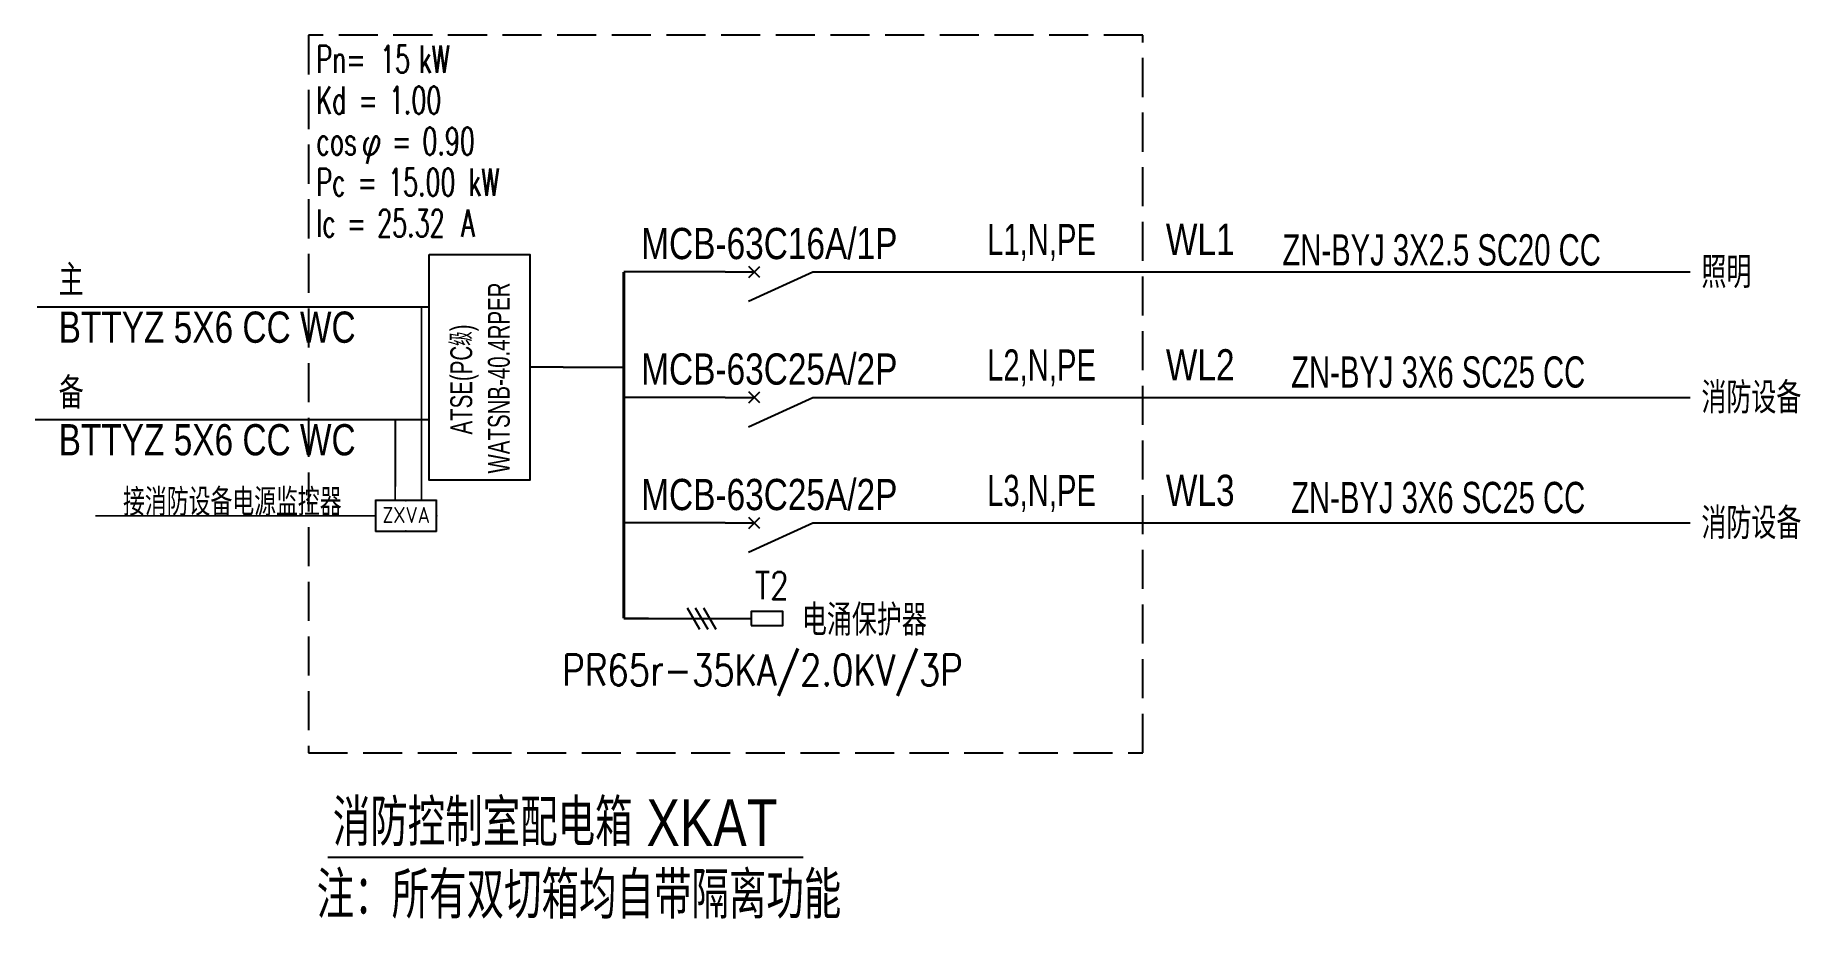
# Model space of a CAD drawing. Extents: x -9422388 to 15610651, y -1992469 to 953794.
# Drawn here: x 14531036 to 14553652, y -95432 to -84119 of the extents above; entities that cross this region are included whole.
import ezdxf
from ezdxf.enums import TextEntityAlignment as Align

# ---------------------------------------------------------------- set-up
doc = ezdxf.new("R2010")
doc.units = 0
doc.header["$LTSCALE"] = 1000
doc.linetypes.add('DASH', pattern=[0.35, 0.25, -0.1])
doc.linetypes.add('DOTE', pattern=[2.42, 2, -0.2, 0.02, -0.2])
for name, color, linetype in [('D_E_Text（强电文字）', 51, 'Continuous'), ('D_E_Wire（强电线缆）', 10, 'Continuous'), ('DX1', 2, 'Continuous'), ('ELEMENT', 3, 'Continuous'), ('EQUIP-消防', 3, 'Continuous'), ('SIG_TEXT', 7, 'Continuous'), ('TEL_TEXT', 7, 'Continuous'), ('WIRE-消防', 5, 'DOTE'), ('强电', 6, 'Continuous'), ('漏电断路器', 1, 'Continuous'), ('电气系统', 6, 'Continuous'), ('电气系统图', 6, 'Continuous'), ('系统图字', 2, 'Continuous'), ('系统图线2', 3, 'Continuous'), ('虚线6', 1, 'Continuous')]:
    doc.layers.add(name, color=color, linetype=linetype)
doc.styles.add('7-1$0$HZ', font='xcsg.shx', dxfattribs={"width": 0.8, "bigfont": 'hztxt.shx'})
doc.styles.add('_HZTXT', font='SIMPLEX', dxfattribs={"width": 0.8, "bigfont": 'HZTXT'})
doc.styles.add('_TEL_DIM', font='SIMPLEX', dxfattribs={"width": 0.8, "height": 3.5, "bigfont": 'HZTXT'})
doc.styles.add('HZTXT', font='romans.shx', dxfattribs={"width": 0.7, "bigfont": 'hztxt.shx'})
doc.styles.get("Standard").update_dxf_attribs({"font": 'gbenor.shx', "bigfont": 'gbcbig.shx'})
doc.styles.add('ZSDZ', font='XCSG.SHX', dxfattribs={"width": 0.8, "height": 3.5, "bigfont": 'HZTXT.SHX'})
doc.styles.add('电气', font='_hysz.shx', dxfattribs={"width": 0.7, "bigfont": '_hyfs.shx'})

msp = doc.modelspace()

# ---------------------------------------------------------------- texts
at = {"layer": 'D_E_Text（强电文字）', "style": '电气', "width": 0.7}
for s, p in [('WATSNB-40.4RPER', (14537114.10407, -89730.99619)), ('ATSE(PC级)', (14536632.99826, -89231.36248))]:
    msp.add_text(s, height=280, rotation=90, dxfattribs=at).set_placement(p)
at = {"layer": 'DX1', "style": '7-1$0$HZ', "width": 0.7}
for s, p in [('L1,N,PE', (14543229.61834, -86933.92653)), ('L2,N,PE', (14543229.61834, -88541.1118)), ('L3,N,PE', (14543229.61834, -90148.29708))]:
    msp.add_text(s, height=400.000059, dxfattribs=at).set_placement(p)
for s, p in [('ZN-BYJ 3X2.5 SC20 CC', (14547013.197, -87066.5668)), ('ZN-BYJ 3X6 SC25 CC', (14547125.47412, -88630.64045)), ('ZN-BYJ 3X6 SC25 CC', (14547125.47412, -90237.82572))]:
    msp.add_text(s, height=400.0000357, rotation=359.999972679, dxfattribs=at).set_placement(p)
at = {"layer": 'SIG_TEXT', "style": '_TEL_DIM'}
for s, width, p in [('Pn=', 0.64, (14534635.88774, -84598.59612)), ('15', 0.64, (14535452.76963, -84598.59612)), ('kW', 0.64, (14535949.65152, -84598.59612)), ('Kd', 0.64, (14534635.88774, -85123.59612)), ('1.00', 0.64, (14535565.65152, -85123.59612)), ('=', 0.64, (14535175.43629, -85123.59612)), ('cos', 0.64, (14534635.88774, -85648.59612)), ('φ', 0.8, (14535211.88774, -85648.59612)), ('=', 0.64, (14535604.76963, -85648.59612)), ('0.90', 0.64, (14535994.98485, -85648.59612)), ('Pc', 0.64, (14534635.88774, -86173.59612)), ('15.00', 0.64, (14535554.98485, -86173.59612)), ('kW', 0.64, (14536585.20007, -86173.59612)), ('=', 0.64, (14535164.76963, -86173.59612)), ('Ic', 0.64, (14534635.88774, -86698.59612)), ('25.32', 0.64, (14535416.31818, -86698.59612)), ('A', 0.64, (14536489.20007, -86698.59612)), ('=', 0.64, (14535026.10296, -86698.59612))]:
    msp.add_text(s, height=350, dxfattribs=dict(at, width=width)).set_placement(p)
at = {"layer": 'TEL_TEXT', "style": '_TEL_DIM', "width": 0.8}
msp.add_text('接消防设备电源监控器', height=350, dxfattribs=at).set_placement((14532160.187, -90272.48271, 464.4887))
at = {"layer": '电气系统', "color": 2, "style": '_HZTXT', "width": 0.8}
msp.add_text('T2', height=350, dxfattribs=at).set_placement((14540255.81127, -91340.99377))
at = {"layer": '电气系统图', "color": 2, "style": 'ZSDZ', "width": 0.8}
for s, p in [('MCB-63C16A/1P ', (14538798.32179, -86985.40327, -57182.51426)), ('WL1', (14545519.6934, -86931.86825, -57182.51426)), ('主', (14531335.56937, -87457.81806, -6779.29521)), ('照明', (14552380.64523, -87354.52981)), ('BTTYZ 5X6 CC WC ', (14531335.56937, -88056.54561, -6779.29521)), ('MCB-63C25A/2P ', (14538798.32179, -88592.58854, -57182.51426)), ('WL2', (14545519.6934, -88539.05352, -57182.51426)), ('备', (14531335.56937, -88899.39986, -6779.29521)), ('消防设备', (14552380.64523, -88961.71509)), ('BTTYZ 5X6 CC WC ', (14531335.56937, -89498.12742, -6779.29521)), ('MCB-63C25A/2P ', (14538798.32179, -90199.77381, -57182.51426)), ('WL3', (14545519.6934, -90146.23879, -57182.51426)), ('消防设备', (14552380.64523, -90568.90036))]:
    msp.add_text(s, height=400, dxfattribs=at).set_placement(p)
at = {"layer": '电气系统图', "color": 4, "style": 'ZSDZ', "width": 0.8}
for s, p in [('消防控制室配电箱 XKAT', (14534847.36822, -94502.41399, -7813.58084)), ('注：所有双切箱均自带隔离功能', (14534641.20291, -95430.49297))]:
    msp.add_text(s, height=600, dxfattribs=at).set_placement(p)
at = {"layer": '系统图字', "style": 'HZTXT', "width": 0.8}
for s, p in [('电涌保护器', (14540857.2279, -91807.31037)), ('PR65r-35KA/2.0KV/3P', (14537787.90178, -92446.56627))]:
    msp.add_text(s, height=400, dxfattribs=at).set_placement(p)

# ---------------------------------------------------------------- blocks, each defined once
blk = doc.blocks.new('$equip$00002780')
for p, q in [((0.65, 0.65), (-0.65, 0.65)), ((-0.65, 0.65), (-0.65, 0)), ((0.65, 0), (0.65, 0.65)), ((-0.65, 0), (0.65, 0))]:
    blk.add_line(p, q)
at = {"const_width": 0.0333}
blk.add_lwpolyline([(-0.65, 0.65), (-0.65, 0), (0.65, 0), (0.65, 0.65), (-0.65, 0.65), (-0.65, 0)], dxfattribs=at)
for p in [(0, 0.65), (-0.65, 0.325), (0, 0), (0.65, 0.325)]:
    blk.add_point(p)
at = {"color": 7}
blk.add_attdef('$TEXT$', text='', height=0.34, dxfattribs=at).set_placement((0.006, 0.343), align=Align.MIDDLE_CENTER)
at = {"color": 7, "flags": 1}
for tag, height, p in [('B', 0.4, (0.905, 0.246)), ('A', 0.00002, (0, 0))]:
    blk.add_attdef(tag, text='', height=height, dxfattribs=at).set_placement(p, align=Align.MIDDLE_CENTER)
blk = doc.blocks.new('M_M7')
for p, q in [((-0.25, -0.2), (0, -0.75)), ((-0.047, -0.297), (0.047, -0.203)), ((-0.047, -0.203), (0.047, -0.297))]:
    blk.add_line(p, q)
for points in [[(0, 0), (0, -0.25)], [(0, -0.75), (0, -1)]]:
    blk.add_lwpolyline(points)
at = {"width": 0.8, "flags": 9}
blk.add_attdef('S', (0.25, -0.5), '', height=0.2, dxfattribs=at)

# ---------------------------------------------------------------- linework, layer by layer
at = {"layer": 'D_E_Wire（强电线缆）', "color": 3}
msp.add_lwpolyline([(14536080.74673, -86925.2465), (14537372.10166, -86925.2465), (14537372.10166, -89814.28273), (14536080.74673, -89814.28273)], close=True, dxfattribs=at)
at = {"layer": 'WIRE-消防', "linetype": 'Continuous', "const_width": 25, "elevation": 464.4887}
for points in [[(14535983.93063, -90077.48271), (14535983.93063, -87600.76076)], [(14535646.4393, -90077.48271), (14535647.53651, -89042.34257)], [(14535394.75265, -90272.48271), (14531805.44232, -90272.48271)]]:
    msp.add_lwpolyline(points, dxfattribs=at)
at = {"layer": '强电'}
msp.add_lwpolyline([(14540207.81662, -91677.01562), (14540613.07169, -91677.01562), (14540613.07169, -91495.88499), (14540207.81662, -91495.88499)], close=True, dxfattribs=at)
at = {"layer": '漏电断路器'}
for p, q in [((14539385.95504, -91448.87815), (14539544.80968, -91724.02245)), ((14539490.95504, -91448.87815), (14539649.80968, -91724.02245)), ((14539595.95504, -91448.87815), (14539754.80968, -91724.02245))]:
    msp.add_line(p, q, dxfattribs=at)
at = {"layer": '电气系统图', "color": 3}
for p, q in [((14538892.80415, -87149.6408), (14538576.6493, -87149.6408)), ((14539873.13469, -87149.6408), (14538892.80415, -87149.6408)), ((14541373.13469, -87149.6408), (14552234.20288, -87149.6408)), ((14536080.74673, -87600.76076), (14531062.18475, -87600.76076, 5826.09686)), ((14537800.36778, -88369.76462), (14537372.10166, -88369.76462)), ((14537800.36778, -88369.76462), (14538576.6493, -88369.76462)), ((14538892.80415, -88756.82607), (14538576.6493, -88756.82607)), ((14539873.13469, -88756.82607), (14538892.80415, -88756.82607)), ((14541373.13469, -88756.82607), (14552234.20288, -88756.82607)), ((14536080.74673, -89042.34257), (14531036.29443, -89042.34257, 5408.66991)), ((14538892.80415, -90364.01134), (14538576.6493, -90364.01134)), ((14539873.13469, -90364.01134), (14538892.80415, -90364.01134)), ((14541373.13469, -90364.01134), (14552234.20288, -90364.01134)), ((14538892.80415, -91586.4503), (14538576.6493, -91586.4503))]:
    msp.add_line(p, q, dxfattribs=at)
at = {"layer": '电气系统图', "color": 4}
msp.add_line((14534781.87852, -94645.94088), (14540874.54491, -94645.94088), dxfattribs=at)
at = {"layer": '电气系统图', "color": 3, "linetype": 'Continuous', "const_width": 40}
msp.add_lwpolyline([(14538576.6493, -91586.4503), (14538576.6493, -87149.6408)], dxfattribs=at)
at = {"layer": '系统图线2'}
msp.add_line((14538576.6493, -91586.4503), (14540207.81662, -91586.4503), dxfattribs=at)
at = {"layer": '虚线6', "linetype": 'DASH', "ltscale": 2}
for p, q in [((14534537.24894, -84118.90417), (14534537.24894, -93308.99563)), ((14545222.78047, -84118.90417), (14534537.24894, -84118.90417)), ((14545222.78047, -93308.99563), (14545222.78047, -84118.90417)), ((14534537.24894, -93308.99563), (14545222.78047, -93308.99563))]:
    msp.add_line(p, q, dxfattribs=at)

# ---------------------------------------------------------------- block references
at = {"layer": 'ELEMENT', "xscale": 1500.000000000024, "yscale": 1500.000000000024, "zscale": 1500.000000000024, "rotation": 90.00001024528366}
for p in [(14539873.13469, -87149.6408), (14539873.13469, -88756.82607), (14539873.13469, -90364.01134)]:
    msp.add_blockref('M_M7', p, dxfattribs=at)
at = {"layer": 'EQUIP-消防', "xscale": 600, "yscale": 600, "zscale": 600}
msp.add_blockref('$equip$00002780', (14535784.75265, -90467.48271, 464.4887), dxfattribs=at).add_auto_attribs({'$TEXT$': 'ZXVA'})

msp.set_redraw_order([(e.dxf.handle, doc.entitydb.next_handle()) for e in msp.query("TEXT MTEXT ATTDEF DIMENSION ARC_DIMENSION")])  # texts and dimensions are drawn at this point

doc.saveas('drawing.dxf')
